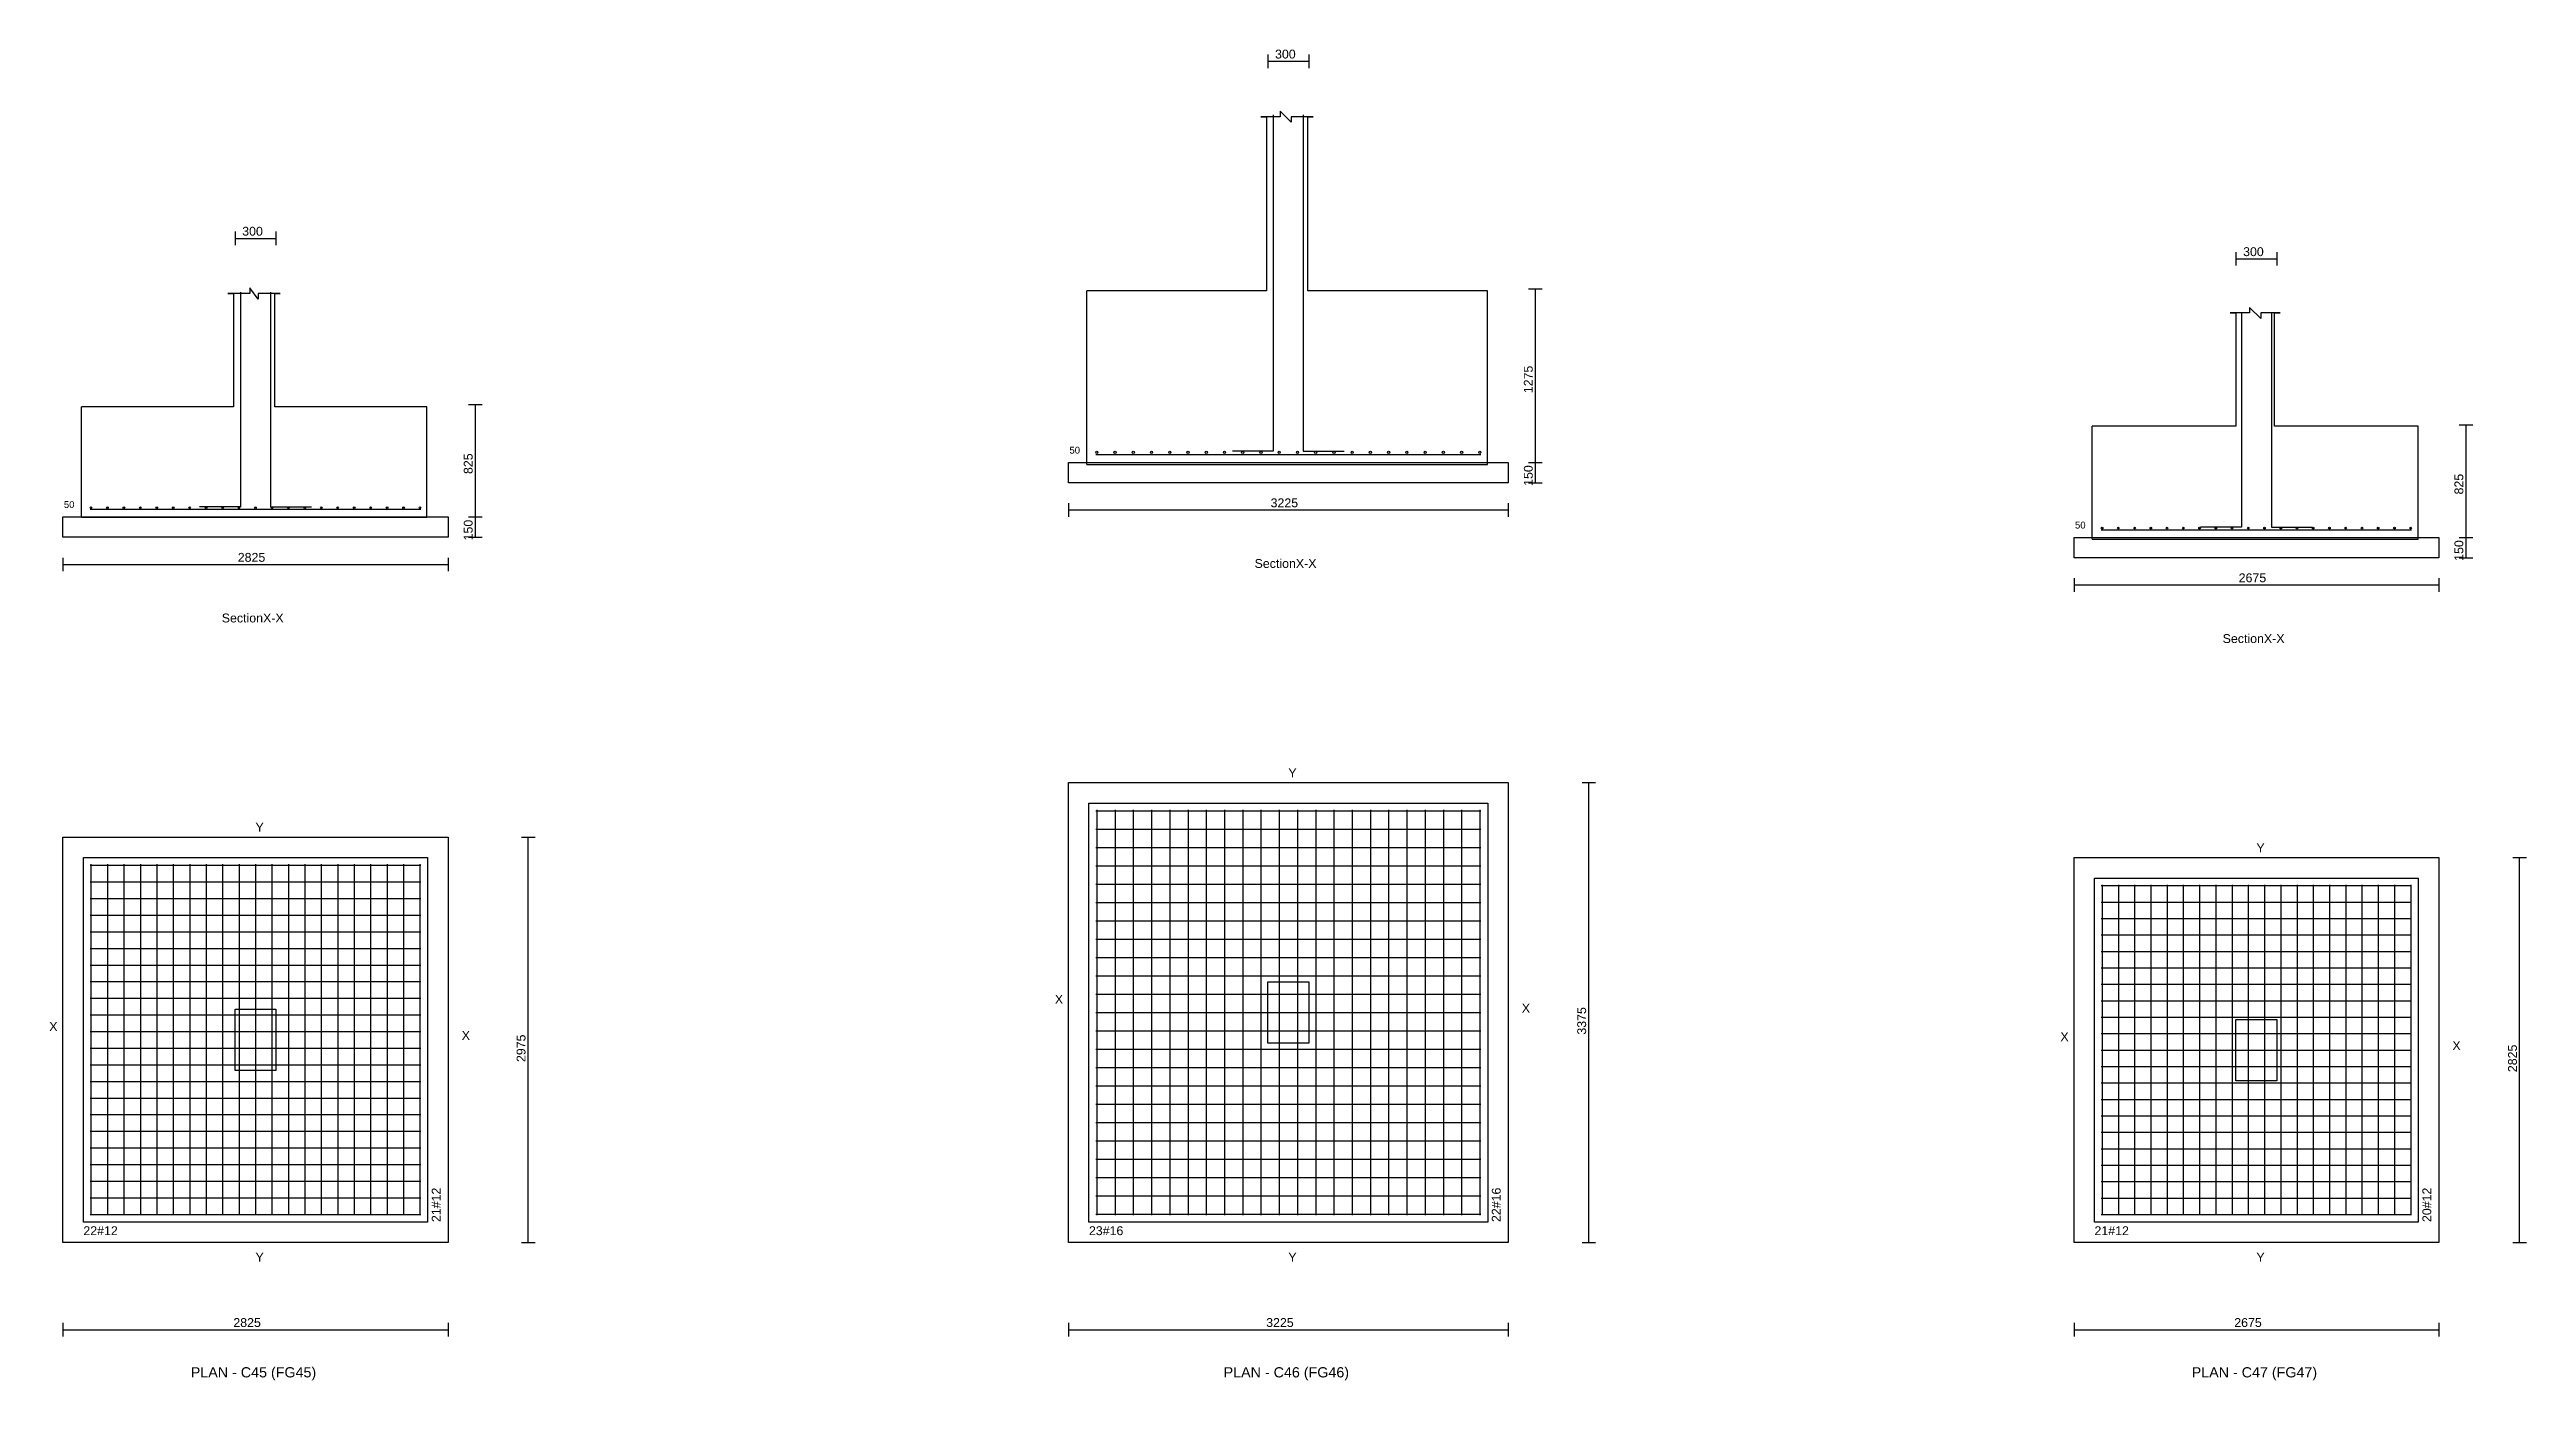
# Model space of a CAD drawing. Extents: x 0 to 27, y -1 to 285.
# Drawn here: x 0.25 to 18.42, y 167.78 to 177.54 of the extents above; entities that cross this region are included whole.
import ezdxf
from ezdxf.enums import TextEntityAlignment as Align

# ---------------------------------------------------------------- set-up
doc = ezdxf.new("R2010")
doc.units = 0
for name, color, linetype in [('Bottom_Cover', 7, 'CONTINUOUS'), ('Column_Bars', 4, 'CONTINUOUS'), ('Column_Dimension', 7, 'CONTINUOUS'), ('Columns', 4, 'CONTINUOUS'), ('dim_all', 7, 'CONTINUOUS'), ('Footing_Plan', 7, 'CONTINUOUS'), ('PCC', 2, 'CONTINUOUS'), ('PCC_Depth', 7, 'CONTINUOUS'), ('Pcc_Plan', 2, 'CONTINUOUS'), ('Plan', 7, 'CONTINUOUS'), ('Plan_Rf_Xdir', 1, 'CONTINUOUS'), ('Plan_Rf_Ydir', 3, 'CONTINUOUS'), ('Section', 2, 'CONTINUOUS'), ('SectionName', 3, 'CONTINUOUS'), ('Sectn_Rf_Xdir', 1, 'CONTINUOUS'), ('Sectn_Rf_Ydir', 3, 'CONTINUOUS'), ('Total_Depth', 7, 'CONTINUOUS'), ('X_Dimension', 7, 'CONTINUOUS')]:
    doc.layers.add(name, color=color, linetype=linetype)
doc.styles.add('STRUDS_Arial', font='ARIAL.TTF', dxfattribs={"height": 0.04})

msp = doc.modelspace()

# ---------------------------------------------------------------- texts
at = {"layer": 'Bottom_Cover', "style": 'STRUDS_Arial'}
for p in [(7.7321, 174.577), (0.3571, 174.178), (15.1071, 174.027)]:
    msp.add_text('50', height=0.05, dxfattribs=at).set_placement(p)
at = {"layer": 'Column_Dimension', "style": 'STRUDS_Arial'}
for p in [(9.24, 177.476), (1.665, 176.176), (16.34, 176.026)]:
    msp.add_text('300', height=0.065, dxfattribs=at).set_placement(p)
at = {"layer": 'dim_all', "style": 'STRUDS_Arial'}
for s, p in [('3375 ', (11.5215, 170.313)), ('2975 ', (3.7427, 170.112)), ('2825 ', (18.3482, 170.038))]:
    msp.add_text(s, height=0.065, rotation=90, dxfattribs=at).set_placement(p)
for s, p in [('2825 ', (1.6, 168.168)), ('3225 ', (9.175, 168.168)), ('2675 ', (16.275, 168.168))]:
    msp.add_text(s, height=0.065, dxfattribs=at).set_placement(p)
at = {"layer": 'PCC_Depth', "style": 'STRUDS_Arial'}
for p in [(11.13, 174.34), (3.355, 173.94), (17.955, 173.79)]:
    msp.add_text('150', height=0.065, rotation=90, dxfattribs=at).set_placement(p)
at = {"layer": 'Plan', "style": 'STRUDS_Arial'}
for s, p in [('PLAN - C45 (FG45) ', (1.7625, 167.798)), ('PLAN - C46 (FG46) ', (9.3375, 167.798)), ('PLAN - C47 (FG47) ', (16.4375, 167.798))]:
    msp.add_text(s, height=0.075, dxfattribs=at).set_placement(p, align=Align.CENTER)
at = {"layer": 'Plan_Rf_Xdir', "style": 'STRUDS_Arial'}
for s, p in [('22#12', (0.5, 168.842)), ('23#16', (7.875, 168.842)), ('21#12', (15.25, 168.842))]:
    msp.add_text(s, height=0.065, dxfattribs=at).set_placement(p)
at = {"layer": 'Plan_Rf_Ydir', "style": 'STRUDS_Arial'}
for s, p in [('21#12', (3.12, 168.938)), ('22#16', (10.895, 168.938)), ('20#12', (17.72, 168.938))]:
    msp.add_text(s, height=0.065, rotation=90, dxfattribs=at).set_placement(p)
at = {"layer": 'Section', "style": 'STRUDS_Arial'}
for p in [(9.09, 173.738), (1.515, 173.338), (16.19, 173.187)]:
    msp.add_text('SectionX-X', height=0.065, dxfattribs=at).set_placement(p)
at = {"layer": 'SectionName', "style": 'STRUDS_Arial'}
for s, p in [('Y', (9.3375, 172.202)), ('Y', (1.7625, 171.803)), ('Y', (16.4375, 171.652)), ('X', (7.625, 170.54)), ('X', (0.25, 170.34)), ('X', (11.05, 170.475)), ('X', (3.275, 170.275)), ('X', (15, 170.265)), ('X', (17.875, 170.2)), ('Y', (1.7625, 168.648)), ('Y', (9.3375, 168.648)), ('Y', (16.4375, 168.648))]:
    msp.add_text(s, height=0.065, dxfattribs=at).set_placement(p)
at = {"layer": 'Total_Depth', "style": 'STRUDS_Arial'}
for s, p in [('1275', (11.13, 175.02)), ('825', (3.355, 174.427)), ('825', (17.955, 174.277))]:
    msp.add_text(s, height=0.065, rotation=90, dxfattribs=at).set_placement(p)
at = {"layer": 'X_Dimension', "style": 'STRUDS_Arial'}
for s, p in [('3225', (9.2075, 174.183)), ('2825', (1.6325, 173.783)), ('2675', (16.3075, 173.633))]:
    msp.add_text(s, height=0.065, dxfattribs=at).set_placement(p)

# ---------------------------------------------------------------- linework, layer by layer
at = {"layer": 'Column_Bars'}
for p, q in [((9.2275, 177.063), (9.2275, 174.594)), ((9.4475, 177.063), (9.4475, 174.594)), ((1.6525, 175.762), (1.6525, 174.187)), ((1.8725, 175.762), (1.8725, 174.187)), ((16.3275, 175.612), (16.3275, 174.036)), ((16.5475, 175.612), (16.5475, 174.036)), ((9.2275, 174.594), (8.9275, 174.594)), ((9.4475, 174.594), (9.7475, 174.594)), ((1.6525, 174.187), (1.3525, 174.187)), ((1.8725, 174.187), (2.1725, 174.187)), ((16.3275, 174.036), (16.0275, 174.036)), ((16.5475, 174.036), (16.8475, 174.036))]:
    msp.add_line(p, q, dxfattribs=at)
at = {"layer": 'Columns'}
for p, q in [((9.1875, 170.25), (9.1875, 170.7)), ((9.1875, 170.7), (9.4875, 170.7)), ((9.4875, 170.7), (9.4875, 170.25)), ((1.6125, 170.05), (1.6125, 170.5)), ((1.6125, 170.5), (1.9125, 170.5)), ((1.9125, 170.5), (1.9125, 170.05)), ((16.2875, 169.975), (16.2875, 170.425)), ((16.2875, 170.425), (16.5875, 170.425)), ((16.5875, 170.425), (16.5875, 169.975)), ((9.4875, 170.25), (9.1875, 170.25)), ((1.9125, 170.05), (1.6125, 170.05)), ((16.5875, 169.975), (16.2875, 169.975))]:
    msp.add_line(p, q, dxfattribs=at)
at = {"layer": 'dim_all'}
for p, q in [((9.1875, 177.506), (9.1875, 177.406)), ((9.4875, 177.506), (9.4875, 177.406)), ((9.1875, 177.456), (9.4875, 177.456)), ((1.6125, 176.206), (1.6125, 176.106)), ((1.6125, 176.156), (1.9125, 176.156)), ((1.9125, 176.206), (1.9125, 176.106)), ((16.2875, 176.056), (16.2875, 175.956)), ((16.5875, 176.056), (16.5875, 175.956)), ((16.2875, 176.006), (16.5875, 176.006)), ((11.1, 175.787), (11.2, 175.787)), ((11.15, 174.512), (11.15, 175.787)), ((3.325, 174.938), (3.425, 174.938)), ((3.375, 174.113), (3.375, 174.938)), ((17.925, 174.787), (18.025, 174.787)), ((17.975, 173.962), (17.975, 174.787)), ((11.1, 174.512), (11.2, 174.512)), ((11.1, 174.512), (11.2, 174.512)), ((11.15, 174.363), (11.15, 174.512)), ((11.1, 174.363), (11.2, 174.363)), ((3.325, 174.113), (3.425, 174.113)), ((3.325, 174.113), (3.425, 174.113)), ((3.375, 173.963), (3.375, 174.113)), ((7.725, 174.212), (7.725, 174.113)), ((7.725, 174.163), (10.95, 174.163)), ((10.95, 174.212), (10.95, 174.113)), ((3.325, 173.963), (3.425, 173.963)), ((17.925, 173.962), (18.025, 173.962)), ((17.925, 173.962), (18.025, 173.962)), ((17.975, 173.813), (17.975, 173.962)), ((0.35, 173.813), (0.35, 173.713)), ((0.35, 173.763), (3.175, 173.763)), ((3.175, 173.813), (3.175, 173.713)), ((17.925, 173.813), (18.025, 173.813)), ((15.1, 173.662), (15.1, 173.563)), ((15.1, 173.613), (17.775, 173.613)), ((17.775, 173.662), (17.775, 173.563)), ((11.4915, 172.163), (11.5915, 172.163)), ((11.5415, 168.788), (11.5415, 172.163)), ((3.7127, 171.762), (3.8127, 171.762)), ((3.7627, 168.788), (3.7627, 171.762)), ((18.3182, 171.613), (18.4182, 171.613)), ((18.3682, 168.788), (18.3682, 171.613)), ((3.7127, 168.788), (3.8127, 168.788)), ((11.4915, 168.788), (11.5915, 168.788)), ((18.3182, 168.788), (18.4182, 168.788)), ((0.35, 168.198), (0.35, 168.098)), ((0.35, 168.148), (3.175, 168.148)), ((3.175, 168.198), (3.175, 168.098)), ((7.725, 168.198), (7.725, 168.098)), ((7.725, 168.148), (10.95, 168.148)), ((10.95, 168.198), (10.95, 168.098)), ((15.1, 168.198), (15.1, 168.098)), ((15.1, 168.148), (17.775, 168.148)), ((17.775, 168.198), (17.775, 168.098))]:
    msp.add_line(p, q, dxfattribs=at)
at = {"layer": 'Footing_Plan'}
for p, q in [((7.875, 168.938), (7.875, 172.012)), ((7.875, 172.012), (10.8, 172.012)), ((10.8, 172.012), (10.8, 168.938)), ((0.5, 168.938), (0.5, 171.613)), ((0.5, 171.613), (3.025, 171.613)), ((3.025, 171.613), (3.025, 168.938)), ((15.25, 168.938), (15.25, 171.462)), ((15.25, 171.462), (17.625, 171.462)), ((17.625, 171.462), (17.625, 168.938)), ((3.025, 168.938), (0.5, 168.938)), ((10.8, 168.938), (7.875, 168.938)), ((17.625, 168.938), (15.25, 168.938))]:
    msp.add_line(p, q, dxfattribs=at)
at = {"layer": 'PCC'}
for p, q in [((7.725, 174.363), (7.725, 174.512)), ((7.725, 174.512), (10.95, 174.512)), ((7.725, 174.363), (7.725, 174.512)), ((7.725, 174.512), (10.95, 174.512)), ((10.95, 174.512), (10.95, 174.363)), ((10.95, 174.512), (10.95, 174.363)), ((10.95, 174.363), (7.725, 174.363)), ((10.95, 174.363), (7.725, 174.363)), ((0.35, 173.963), (0.35, 174.113)), ((0.35, 174.113), (3.175, 174.113)), ((0.35, 173.963), (0.35, 174.113)), ((0.35, 174.113), (3.175, 174.113)), ((3.175, 174.113), (3.175, 173.963)), ((3.175, 174.113), (3.175, 173.963)), ((3.175, 173.963), (0.35, 173.963)), ((3.175, 173.963), (0.35, 173.963)), ((15.1, 173.813), (15.1, 173.962)), ((15.1, 173.962), (17.775, 173.962)), ((15.1, 173.813), (15.1, 173.962)), ((15.1, 173.962), (17.775, 173.962)), ((17.775, 173.962), (17.775, 173.813)), ((17.775, 173.962), (17.775, 173.813)), ((17.775, 173.813), (15.1, 173.813)), ((17.775, 173.813), (15.1, 173.813))]:
    msp.add_line(p, q, dxfattribs=at)
at = {"layer": 'Pcc_Plan'}
for p, q in [((7.725, 168.788), (7.725, 172.163)), ((7.725, 172.163), (10.95, 172.163)), ((10.95, 172.163), (10.95, 168.788)), ((0.35, 168.788), (0.35, 171.762)), ((0.35, 171.762), (3.175, 171.762)), ((3.175, 171.762), (3.175, 168.788)), ((15.1, 168.788), (15.1, 171.613)), ((15.1, 171.613), (17.775, 171.613)), ((17.775, 171.613), (17.775, 168.788)), ((3.175, 168.788), (0.35, 168.788)), ((10.95, 168.788), (7.725, 168.788)), ((17.775, 168.788), (15.1, 168.788))]:
    msp.add_line(p, q, dxfattribs=at)
at = {"layer": 'Plan_Rf_Xdir'}
for p, q in [((7.925, 171.955), (10.75, 171.955)), ((7.925, 171.82), (10.75, 171.82)), ((7.925, 171.686), (10.75, 171.686)), ((0.55, 171.557), (2.975, 171.557)), ((7.925, 171.551), (10.75, 171.551)), ((0.55, 171.435), (2.975, 171.435)), ((0.55, 171.313), (2.975, 171.313)), ((7.925, 171.417), (10.75, 171.417)), ((15.3, 171.407), (17.575, 171.407)), ((0.55, 171.19), (2.975, 171.19)), ((7.925, 171.282), (10.75, 171.282)), ((7.925, 171.148), (10.75, 171.148)), ((15.3, 171.286), (17.575, 171.286)), ((15.3, 171.165), (17.575, 171.165)), ((0.55, 171.068), (2.975, 171.068)), ((0.55, 170.946), (2.975, 170.946)), ((7.925, 171.013), (10.75, 171.013)), ((15.3, 171.045), (17.575, 171.045)), ((0.55, 170.824), (2.975, 170.824)), ((7.925, 170.879), (10.75, 170.879)), ((15.3, 170.924), (17.575, 170.924)), ((15.3, 170.803), (17.575, 170.803)), ((0.55, 170.702), (2.975, 170.702)), ((7.925, 170.744), (10.75, 170.744)), ((7.925, 170.61), (10.75, 170.61)), ((15.3, 170.683), (17.575, 170.683)), ((0.55, 170.58), (2.975, 170.58)), ((0.55, 170.458), (2.975, 170.458)), ((7.925, 170.475), (10.75, 170.475)), ((15.3, 170.562), (17.575, 170.562)), ((15.3, 170.441), (17.575, 170.441)), ((0.55, 170.336), (2.975, 170.336)), ((7.925, 170.341), (10.75, 170.341)), ((15.3, 170.321), (17.575, 170.321)), ((0.55, 170.214), (2.975, 170.214)), ((0.55, 170.092), (2.975, 170.092)), ((7.925, 170.206), (10.75, 170.206)), ((7.925, 170.072), (10.75, 170.072)), ((15.3, 170.2), (17.575, 170.2)), ((15.3, 170.079), (17.575, 170.079)), ((0.55, 169.97), (2.975, 169.97)), ((7.925, 169.937), (10.75, 169.937)), ((15.3, 169.959), (17.575, 169.959)), ((0.55, 169.848), (2.975, 169.848)), ((0.55, 169.726), (2.975, 169.726)), ((7.925, 169.803), (10.75, 169.803)), ((15.3, 169.838), (17.575, 169.838)), ((15.3, 169.717), (17.575, 169.717)), ((0.55, 169.604), (2.975, 169.604)), ((7.925, 169.668), (10.75, 169.668)), ((7.925, 169.534), (10.75, 169.534)), ((15.3, 169.597), (17.575, 169.597)), ((0.55, 169.482), (2.975, 169.482)), ((0.55, 169.36), (2.975, 169.36)), ((7.925, 169.399), (10.75, 169.399)), ((15.3, 169.476), (17.575, 169.476)), ((15.3, 169.355), (17.575, 169.355)), ((0.55, 169.238), (2.975, 169.238)), ((7.925, 169.265), (10.75, 169.265)), ((7.925, 169.13), (10.75, 169.13)), ((15.3, 169.235), (17.575, 169.235)), ((0.55, 169.116), (2.975, 169.116)), ((0.55, 168.993), (2.975, 168.993)), ((7.925, 168.995), (10.75, 168.995)), ((15.3, 169.114), (17.575, 169.114)), ((15.3, 168.993), (17.575, 168.993))]:
    msp.add_line(p, q, dxfattribs=at)
at = {"layer": 'Plan_Rf_Ydir'}
for p, q in [((7.933, 171.962), (7.933, 168.988)), ((8.06676, 171.962), (8.06676, 168.988)), ((8.20052, 171.962), (8.20052, 168.988)), ((8.33429, 171.962), (8.33429, 168.988)), ((8.46805, 171.962), (8.46805, 168.988)), ((8.60181, 171.962), (8.60181, 168.988)), ((8.73557, 171.962), (8.73557, 168.988)), ((8.86934, 171.962), (8.86934, 168.988)), ((9.0031, 171.962), (9.0031, 168.988)), ((9.13686, 171.962), (9.13686, 168.988)), ((9.27062, 171.962), (9.27062, 168.988)), ((9.40439, 171.962), (9.40439, 168.988)), ((9.53815, 171.962), (9.53815, 168.988)), ((9.67191, 171.962), (9.67191, 168.988)), ((9.80567, 171.962), (9.80567, 168.988)), ((9.93944, 171.962), (9.93944, 168.988)), ((10.0732, 171.962), (10.0732, 168.988)), ((10.207, 171.962), (10.207, 168.988)), ((10.3407, 171.962), (10.3407, 168.988)), ((10.4745, 171.962), (10.4745, 168.988)), ((10.6082, 171.962), (10.6082, 168.988)), ((10.742, 171.962), (10.742, 168.988)), ((0.556, 171.563), (0.556, 168.988)), ((0.67665, 171.563), (0.67665, 168.988)), ((0.7973, 171.563), (0.7973, 168.988)), ((0.91795, 171.563), (0.91795, 168.988)), ((1.0386, 171.563), (1.0386, 168.988)), ((1.15925, 171.563), (1.15925, 168.988)), ((1.2799, 171.563), (1.2799, 168.988)), ((1.40055, 171.563), (1.40055, 168.988)), ((1.5212, 171.563), (1.5212, 168.988)), ((1.64185, 171.563), (1.64185, 168.988)), ((1.7625, 171.563), (1.7625, 168.988)), ((1.88315, 171.563), (1.88315, 168.988)), ((2.0038, 171.563), (2.0038, 168.988)), ((2.12445, 171.563), (2.12445, 168.988)), ((2.2451, 171.563), (2.2451, 168.988)), ((2.36575, 171.563), (2.36575, 168.988)), ((2.4864, 171.563), (2.4864, 168.988)), ((2.60705, 171.563), (2.60705, 168.988)), ((2.7277, 171.563), (2.7277, 168.988)), ((2.84835, 171.563), (2.84835, 168.988)), ((2.969, 171.563), (2.969, 168.988)), ((15.306, 171.413), (15.306, 168.988)), ((15.4251, 171.413), (15.4251, 168.988)), ((15.5442, 171.413), (15.5442, 168.988)), ((15.6633, 171.413), (15.6633, 168.988)), ((15.7824, 171.413), (15.7824, 168.988)), ((15.9015, 171.413), (15.9015, 168.988)), ((16.0206, 171.413), (16.0206, 168.988)), ((16.1397, 171.413), (16.1397, 168.988)), ((16.2588, 171.413), (16.2588, 168.988)), ((16.3779, 171.413), (16.3779, 168.988)), ((16.497, 171.413), (16.497, 168.988)), ((16.6162, 171.413), (16.6162, 168.988)), ((16.7353, 171.413), (16.7353, 168.988)), ((16.8544, 171.413), (16.8544, 168.988)), ((16.9735, 171.413), (16.9735, 168.988)), ((17.0926, 171.413), (17.0926, 168.988)), ((17.2117, 171.413), (17.2117, 168.988)), ((17.3308, 171.413), (17.3308, 168.988)), ((17.4499, 171.413), (17.4499, 168.988)), ((17.569, 171.413), (17.569, 168.988))]:
    msp.add_line(p, q, dxfattribs=at)
at = {"layer": 'Section'}
for p, q in [((9.17653, 177.048), (9.13601, 177.048)), ((9.13601, 177.048), (9.17653, 177.048)), ((9.27781, 177.048), (9.17653, 177.048)), ((9.17653, 177.048), (9.17653, 175.772)), ((9.35884, 177.008), (9.27781, 177.089)), ((9.27781, 177.089), (9.27781, 177.048)), ((9.48039, 177.048), (9.35884, 177.048)), ((9.35884, 177.048), (9.35884, 177.008)), ((9.48039, 175.772), (9.48039, 177.048)), ((9.48039, 177.048), (9.5209, 177.048)), ((9.5209, 177.048), (9.48039, 177.048)), ((1.60032, 175.752), (1.55981, 175.752)), ((1.55981, 175.752), (1.60032, 175.752)), ((1.72186, 175.752), (1.60032, 175.752)), ((1.60032, 175.752), (1.60032, 174.921)), ((1.78264, 175.711), (1.72186, 175.792)), ((1.72186, 175.792), (1.72186, 175.752)), ((1.90418, 175.752), (1.78264, 175.752)), ((1.78264, 175.752), (1.78264, 175.711)), ((1.90418, 174.921), (1.90418, 175.752)), ((1.90418, 175.752), (1.94469, 175.752)), ((1.94469, 175.752), (1.90418, 175.752)), ((9.17653, 175.772), (7.85981, 175.772)), ((7.85981, 174.496), (7.85981, 175.772)), ((9.17653, 175.772), (9.17653, 175.772)), ((9.17653, 175.772), (9.17653, 175.772)), ((9.17653, 175.772), (9.17653, 175.772)), ((10.7971, 175.772), (9.48039, 175.772)), ((9.48039, 175.772), (9.48039, 175.772)), ((9.48039, 175.772), (9.48039, 175.772)), ((9.48039, 175.772), (9.48039, 175.772)), ((10.7971, 174.496), (10.7971, 175.772)), ((16.2868, 175.61), (16.2463, 175.61)), ((16.2463, 175.61), (16.2868, 175.61)), ((16.3881, 175.61), (16.2868, 175.61)), ((16.2868, 175.61), (16.2868, 174.779)), ((16.4691, 175.569), (16.3881, 175.65)), ((16.3881, 175.65), (16.3881, 175.61)), ((16.5704, 175.61), (16.4691, 175.61)), ((16.4691, 175.61), (16.4691, 175.569)), ((16.5704, 174.779), (16.5704, 175.61)), ((16.5704, 175.61), (16.6109, 175.61)), ((16.6109, 175.61), (16.5704, 175.61)), ((1.60032, 174.921), (0.48617, 174.921)), ((0.48617, 174.111), (0.48617, 174.921)), ((1.60032, 174.921), (1.60032, 174.921)), ((1.60032, 174.921), (1.60032, 174.921)), ((1.60032, 174.921), (1.60032, 174.921)), ((3.01833, 174.921), (1.90418, 174.921)), ((1.90418, 174.921), (1.90418, 174.921)), ((1.90418, 174.921), (1.90418, 174.921)), ((1.90418, 174.921), (1.90418, 174.921)), ((3.01833, 174.111), (3.01833, 174.921)), ((16.2868, 174.779), (15.2334, 174.779)), ((15.2334, 173.949), (15.2334, 174.779)), ((16.2868, 174.779), (16.2868, 174.779)), ((16.2868, 174.779), (16.2868, 174.779)), ((16.2868, 174.779), (16.2868, 174.779)), ((17.6238, 174.779), (16.5704, 174.779)), ((16.5704, 174.779), (16.5704, 174.779)), ((16.5704, 174.779), (16.5704, 174.779)), ((16.5704, 174.779), (16.5704, 174.779)), ((17.6238, 173.949), (17.6238, 174.779)), ((7.85981, 174.496), (10.7971, 174.496)), ((0.48617, 174.111), (3.01833, 174.111)), ((15.2334, 173.949), (17.6238, 173.949))]:
    msp.add_line(p, q, dxfattribs=at)
at = {"layer": 'Sectn_Rf_Xdir'}
for p, q in [((7.925, 174.57), (10.75, 174.57)), ((0.55, 174.169), (2.975, 174.169)), ((15.3, 174.018), (17.575, 174.018))]:
    msp.add_line(p, q, dxfattribs=at)
at = {"layer": 'Sectn_Rf_Ydir'}
for centre, radius in [((7.933, 174.586), 0.008), ((8.06676, 174.586), 0.008), ((8.20053, 174.586), 0.008), ((8.33429, 174.586), 0.008), ((8.46805, 174.586), 0.008), ((8.60181, 174.586), 0.008), ((8.73557, 174.586), 0.008), ((8.86934, 174.586), 0.008), ((9.0031, 174.586), 0.008), ((9.13686, 174.586), 0.008), ((9.27062, 174.586), 0.008), ((9.40439, 174.586), 0.008), ((9.53815, 174.586), 0.008), ((9.67191, 174.586), 0.008), ((9.80567, 174.586), 0.008), ((9.93944, 174.586), 0.008), ((10.0732, 174.586), 0.008), ((10.207, 174.586), 0.008), ((10.3407, 174.586), 0.008), ((10.4745, 174.586), 0.008), ((10.6082, 174.586), 0.008), ((10.742, 174.586), 0.008), ((0.556, 174.18), 0.006), ((0.67665, 174.18), 0.006), ((0.7973, 174.18), 0.006), ((0.91795, 174.18), 0.006), ((1.0386, 174.18), 0.006), ((1.15925, 174.18), 0.006), ((1.2799, 174.18), 0.006), ((1.40055, 174.18), 0.006), ((1.5212, 174.18), 0.006), ((1.64185, 174.18), 0.006), ((1.7625, 174.18), 0.006), ((1.88315, 174.18), 0.006), ((2.0038, 174.18), 0.006), ((2.12445, 174.18), 0.006), ((2.2451, 174.18), 0.006), ((2.36575, 174.18), 0.006), ((2.4864, 174.18), 0.006), ((2.60705, 174.18), 0.006), ((2.7277, 174.18), 0.006), ((2.84835, 174.18), 0.006), ((2.969, 174.18), 0.006), ((15.306, 174.03), 0.006), ((15.4251, 174.03), 0.006), ((15.5442, 174.03), 0.006), ((15.6633, 174.03), 0.006), ((15.7824, 174.03), 0.006), ((15.9015, 174.03), 0.006), ((16.0206, 174.03), 0.006), ((16.1397, 174.03), 0.006), ((16.2588, 174.03), 0.006), ((16.3779, 174.03), 0.006), ((16.497, 174.03), 0.006), ((16.6162, 174.03), 0.006), ((16.7353, 174.03), 0.006), ((16.8544, 174.03), 0.006), ((16.9735, 174.03), 0.006), ((17.0926, 174.03), 0.006), ((17.2117, 174.03), 0.006), ((17.3308, 174.03), 0.006), ((17.4499, 174.03), 0.006), ((17.569, 174.03), 0.006)]:
    msp.add_circle(centre, radius, dxfattribs=at)

msp.set_redraw_order([(e.dxf.handle, doc.entitydb.next_handle()) for e in msp.query("TEXT MTEXT ATTDEF DIMENSION ARC_DIMENSION")])  # texts and dimensions are drawn at this point

doc.saveas('drawing.dxf')
